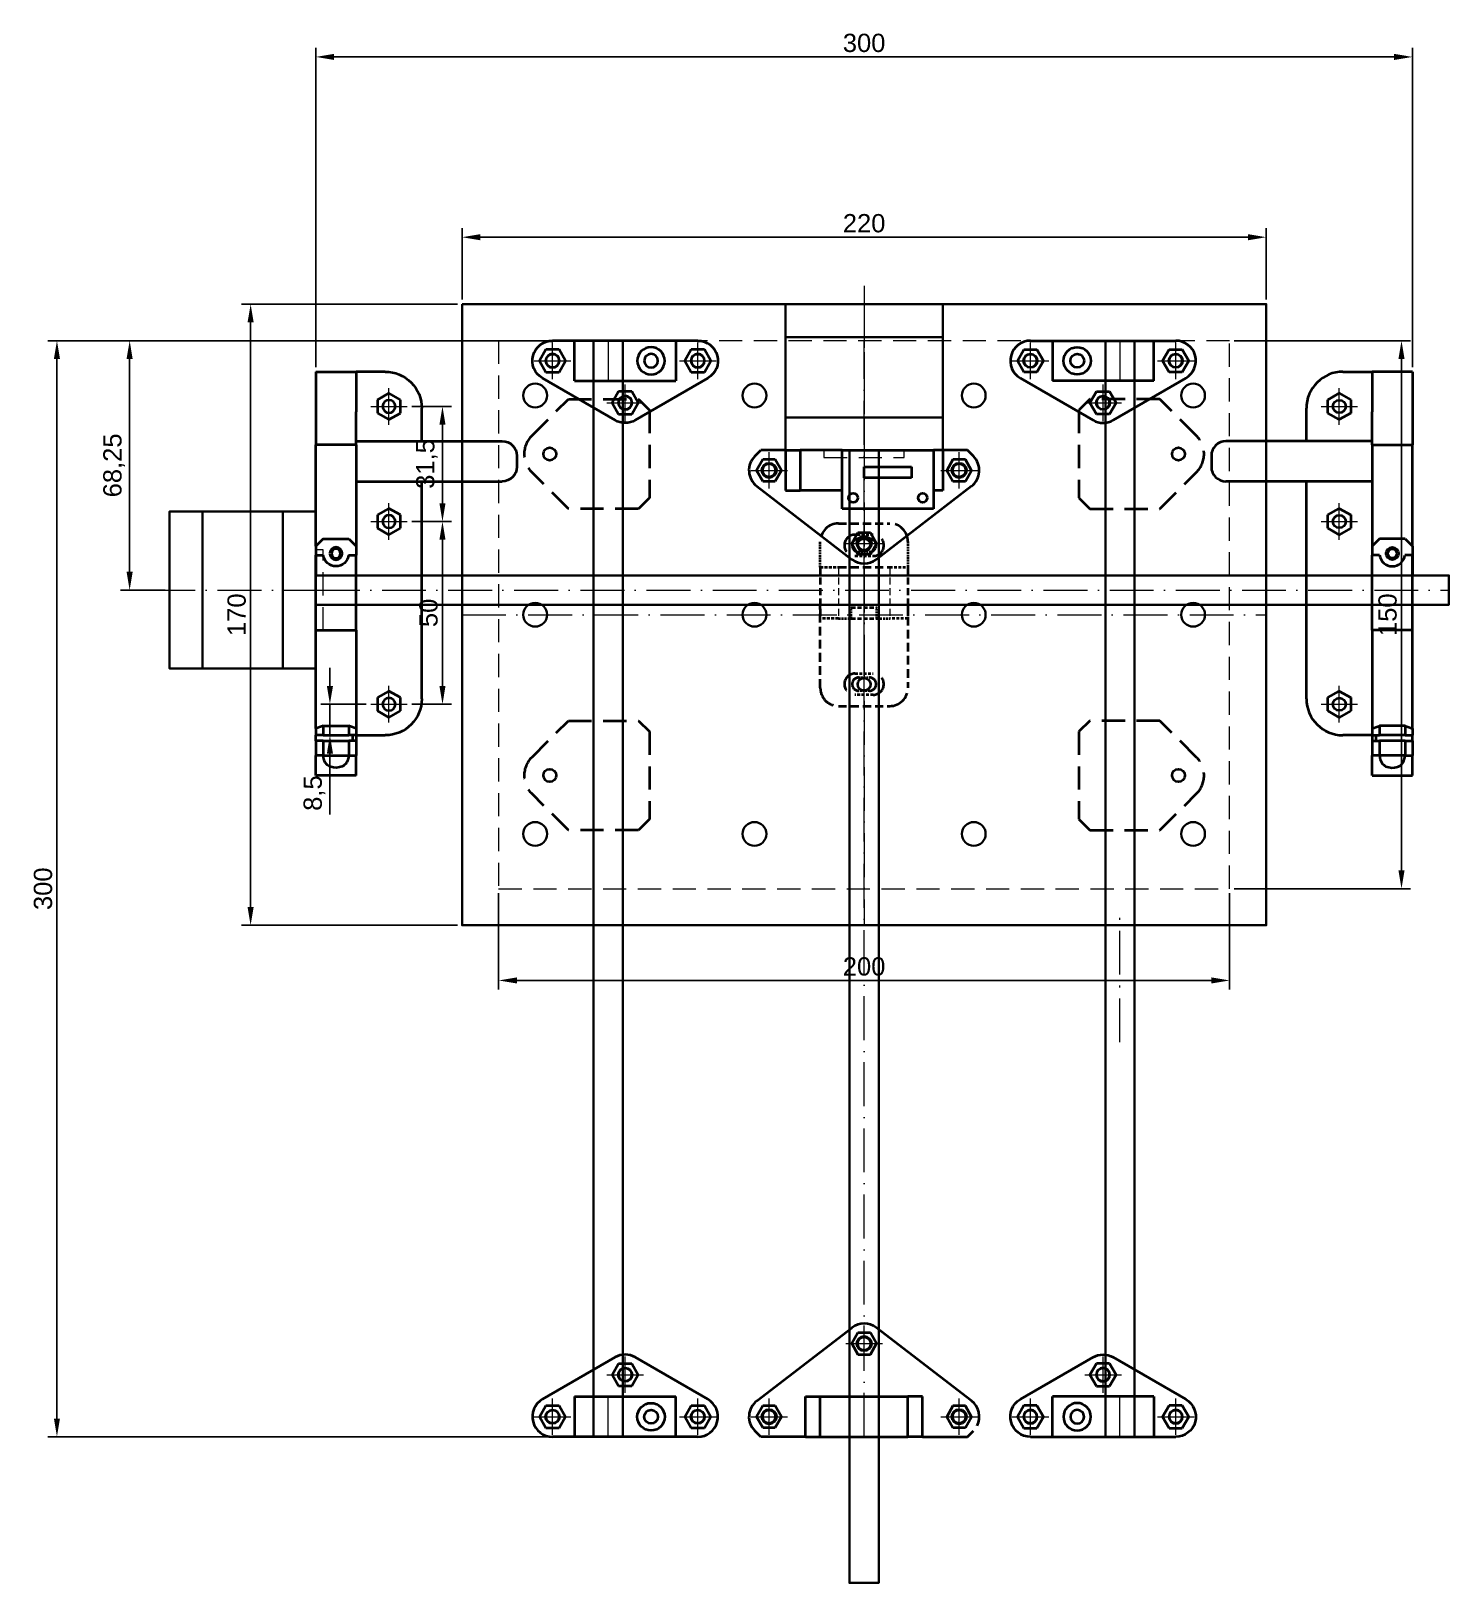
# Model space of a CAD drawing. Extents: x -2250 to 1406, y -1545 to 39.
# Drawn here: x -727.9 to -340, y -690 to -265.3 of the extents above; entities that cross this region are included whole.
import ezdxf

# ---------------------------------------------------------------- set-up
doc = ezdxf.new("R2010")
doc.units = 0
for name, pattern in [('ACAD_ISO10W100', [18, 12, -3, 0, -3]), ('DASHDOT', [18.5, 12, -3, 0.5, -3]), ('LÍNEAS_OCULTAS', [9.525, 6.35, -3.175])]:
    doc.linetypes.add(name, pattern=pattern)
doc.layers.get('0').update_dxf_attribs({"color": 2, "linetype": 'CONTINUOUS', "lineweight": 30})
doc.layers.get('Defpoints').update_dxf_attribs({"linetype": 'CONTINUOUS', "lineweight": 13})
for name, color, linetype, lineweight in [('1', 3, 'CONTINUOUS', 30), ('2', 4, 'CONTINUOUS', 30), ('Ejes', 1, 'ACAD_ISO10W100', 13), ('Oculta', 30, 'LÍNEAS_OCULTAS', 13), ('Texto', 6, 'CONTINUOUS', 13)]:
    doc.layers.add(name, color=color, linetype=linetype, lineweight=lineweight)
doc.styles.add('ROMAND', font='arial.ttf')
doc.dimstyles.new('ISO-25_E02', dxfattribs={"dimscale": 2, "dimtxt": 2.5, "dimasz": 2.5, "dimexe": 1.25, "dimexo": 0.625, "dimtad": 1, "dimdec": 0, "dimtxsty": 'ROMAND', "dimcen": 2.5, "dimadec": 0, "dimazin": 0, "dimtfac": 1, "dimtdec": 0, "dimtmove": 0, "dimatfit": 3, "dimfxl": 1, "dimarcsym": 0})

msp = doc.modelspace()

# ---------------------------------------------------------------- blocks, each defined once
blk = doc.blocks.new('Plataforma')
blk.add_lwpolyline([(-110, 85), (110, 85), (110, -85), (-110, -85)], close=True)
for centre in [(-90, 60), (-30, 60), (30, 60), (90, 60), (-90, 0), (-30, 0), (30, 0), (90, 0), (-90, -60), (-30, -60), (30, -60), (90, -60)]:
    blk.add_circle(centre, 3.25)
at = {"lineweight": 35}
for centre in [(-86, 44), (86, 44), (0, 19.049987), (0, -19.049987), (-86, -44), (86, -44)]:
    blk.add_circle(centre, 1.75, dxfattribs=at)
at = {"layer": 'Defpoints', "linetype": 'LÍNEAS_OCULTAS'}
blk.add_lwpolyline([(-100, -75), (100, -75), (100, 75), (-100, 75)], close=True, dxfattribs=at)
at = {"layer": 'Ejes'}
for p, q in [((0, 85), (0, -85)), ((-110, 0), (110, 0))]:
    blk.add_line(p, q, dxfattribs=at)
blk = doc.blocks.new('*D42')
at = {"layer": 'Defpoints', "color": 0, "transparency": 16777216}
for p in [(-390, -321.68), (-610, -340), (-390, -340)]:
    blk.add_point(p, dxfattribs=at)
at = {"layer": 'Texto', "color": 0, "lineweight": -2, "transparency": 16777216}
for p, q in [((-610, -338.75), (-610, -319.18)), ((-605, -321.68), (-395, -321.68)), ((-390, -338.75), (-390, -319.18))]:
    blk.add_line(p, q, dxfattribs=at)
at = {"layer": 'Texto', "color": 0, "transparency": 16777216}
for points in [[(-605, -320.85), (-605, -322.52), (-610, -321.68)], [(-395, -320.85), (-395, -322.52), (-390, -321.68)]]:
    blk.add_solid(points, dxfattribs=at)
at = {"layer": 'Texto', "color": 0, "transparency": 16777216, "insert": (-500, -317.88), "char_height": 5, "attachment_point": 5, "style": 'ROMAND'}
blk.add_mtext('220', dxfattribs=at)
blk = doc.blocks.new('*D43')
at = {"layer": 'Defpoints', "color": 0, "transparency": 16777216}
for p in [(-610, -340), (-667.84, -510), (-610, -510)]:
    blk.add_point(p, dxfattribs=at)
at = {"layer": 'Texto', "color": 0, "lineweight": -2, "transparency": 16777216}
for p, q in [((-611.25, -340), (-670.34, -340)), ((-667.84, -345), (-667.84, -505)), ((-611.25, -510), (-670.34, -510))]:
    blk.add_line(p, q, dxfattribs=at)
at = {"layer": 'Texto', "color": 0, "transparency": 16777216}
for points in [[(-668.68, -345), (-667.01, -345), (-667.84, -340)], [(-668.68, -505), (-667.01, -505), (-667.84, -510)]]:
    blk.add_solid(points, dxfattribs=at)
at = {"layer": 'Texto', "color": 0, "transparency": 16777216, "insert": (-671.65, -425), "char_height": 5, "attachment_point": 5, "rotation": 90, "style": 'ROMAND'}
blk.add_mtext('170', dxfattribs=at)
blk = doc.blocks.new('*D44')
at = {"layer": 'Defpoints', "color": 0, "lineweight": -2, "transparency": 16777216}
for p, q in [((-600, -501.25), (-600, -527.6)), ((-400, -501.25), (-400, -527.6)), ((-595, -525.1), (-405, -525.1))]:
    blk.add_line(p, q, dxfattribs=at)
at = {"layer": 'Defpoints', "color": 0, "transparency": 16777216}
for p in [(-600, -500), (-400, -500), (-400, -525.1)]:
    blk.add_point(p, dxfattribs=at)
for points in [[(-595, -524.26), (-595, -525.93), (-600, -525.1)], [(-405, -524.26), (-405, -525.93), (-400, -525.1)]]:
    blk.add_solid(points, dxfattribs=at)
at = {"layer": 'Defpoints', "color": 0, "transparency": 16777216, "insert": (-500, -521.29), "char_height": 5, "attachment_point": 5, "style": 'ROMAND'}
blk.add_mtext('200', dxfattribs=at)
blk = doc.blocks.new('*D45')
at = {"layer": 'Defpoints', "color": 0, "lineweight": -2, "transparency": 16777216}
for p, q in [((-398.75, -350), (-350.48, -350)), ((-352.98, -495), (-352.98, -355)), ((-398.75, -500), (-350.48, -500))]:
    blk.add_line(p, q, dxfattribs=at)
at = {"layer": 'Defpoints', "color": 0, "transparency": 16777216}
for p in [(-400, -350), (-352.98, -350), (-400, -500)]:
    blk.add_point(p, dxfattribs=at)
for points in [[(-353.81, -355), (-352.15, -355), (-352.98, -350)], [(-353.81, -495), (-352.15, -495), (-352.98, -500)]]:
    blk.add_solid(points, dxfattribs=at)
at = {"layer": 'Defpoints', "color": 0, "transparency": 16777216, "insert": (-356.78, -425), "char_height": 5, "attachment_point": 5, "rotation": 90, "style": 'ROMAND'}
blk.add_mtext('150', dxfattribs=at)
blk = doc.blocks.new('*D46')
at = {"layer": 'Defpoints', "color": 0, "transparency": 16777216}
for p in [(-574, -350), (-720.83, -650), (-574, -650)]:
    blk.add_point(p, dxfattribs=at)
at = {"layer": 'Texto', "color": 0, "lineweight": -2, "transparency": 16777216}
for p, q in [((-575.25, -350), (-723.33, -350)), ((-720.83, -355), (-720.83, -645)), ((-575.25, -650), (-723.33, -650))]:
    blk.add_line(p, q, dxfattribs=at)
at = {"layer": 'Texto', "color": 0, "transparency": 16777216}
for points in [[(-721.66, -355), (-720, -355), (-720.83, -350)], [(-721.66, -645), (-720, -645), (-720.83, -650)]]:
    blk.add_solid(points, dxfattribs=at)
at = {"layer": 'Texto', "color": 0, "transparency": 16777216, "insert": (-724.63, -500), "char_height": 5, "attachment_point": 5, "rotation": 90, "style": 'ROMAND'}
blk.add_mtext('300', dxfattribs=at)
blk = doc.blocks.new('A$C6CD77A2B')
at = {"layer": '2', "lineweight": 35}
for p, q in [((-18.005188, 10.264526), (1.869812, 21.762512)), ((7.380188, 21.762512), (27.255188, 10.264526))]:
    blk.add_line(p, q, dxfattribs=at)
at = {"layer": '2', "lineweight": 35, "ltscale": 0.089489}
for p, q in [((1.04541, 17), (2.835205, 20.099975)), ((2.835205, 13.900024), (1.04541, 17)), ((6.414795, 20.099975), (8.20459, 17)), ((8.20459, 17), (6.414795, 13.900024)), ((-17.039795, 2.402038), (-18.82959, 5.502014)), ((-11.67041, 5.502014), (-13.460205, 2.402038)), ((22.710205, 2.402038), (20.92041, 5.502014)), ((28.07959, 5.502014), (26.289795, 2.402038))]:
    blk.add_line(p, q, dxfattribs=at)
at = {"layer": '2', "lineweight": 35, "ltscale": 0.08949}
for p, q in [((2.835205, 20.099975), (6.414795, 20.099975)), ((6.414795, 13.900024), (2.835205, 13.900024)), ((-18.82959, 5.502014), (-17.039795, 8.60205)), ((-17.039795, 8.60205), (-13.460205, 8.60205)), ((-13.460205, 8.60205), (-11.67041, 5.502014)), ((20.92041, 5.502014), (22.710205, 8.60205)), ((22.710205, 8.60205), (26.289795, 8.60205)), ((26.289795, 8.60205), (28.07959, 5.502014)), ((-13.460205, 2.402038), (-17.039795, 2.402038)), ((26.289795, 2.402038), (22.710205, 2.402038))]:
    blk.add_line(p, q, dxfattribs=at)
at = {"layer": '2', "lineweight": 35, "ltscale": 0.067732}
for p, q in [((-9.25, 11), (-6.540711, 11)), ((-6.540711, 0), (-9.25, 0))]:
    blk.add_line(p, q, dxfattribs=at)
at = {"layer": '2', "lineweight": 35, "ltscale": 0.275}
for p, q in [((-9.25, 11), (-9.25, 0)), ((18.5, 0), (18.5, 11))]:
    blk.add_line(p, q, dxfattribs=at)
at = {"layer": '2', "lineweight": 35, "ltscale": 0.163518}
for p, q in [((-6.540711, 11), (0, 11)), ((0, 0), (-6.540711, 0))]:
    blk.add_line(p, q, dxfattribs=at)
at = {"layer": '2', "lineweight": 13, "ltscale": 0.275}
blk.add_line((0, 0), (0, 11), dxfattribs=at)
at = {"layer": '2', "lineweight": 35, "ltscale": 0.4625}
for p, q in [((0, 11), (18.5, 11)), ((18.5, 0), (0, 0))]:
    blk.add_line(p, q, dxfattribs=at)
at = {"layer": '2', "lineweight": 35, "ltscale": 0.15}
for p, q in [((-9.25, 0), (-15.25, 0)), ((24.5, 0), (18.5, 0))]:
    blk.add_line(p, q, dxfattribs=at)
at = {"layer": '2', "lineweight": 35}
for centre, radius in [((4.625, 17), 1.875), ((11.700012, 5.5), 3.75), ((-15.25, 5.502014), 1.875), ((11.700012, 5.5), 1.875), ((24.5, 5.502014), 1.875)]:
    blk.add_circle(centre, radius, dxfattribs=at)
for centre, start, end in [((4.625, 17), 59.949998, 120.05), ((-15.25, 5.502014), 120.05, 269.999997), ((24.5, 5.502014), 269.999997, 59.949998)]:
    blk.add_arc(centre, 5.502026, start, end, dxfattribs=at)
blk = doc.blocks.new('A$C12DB5B30')
at = {"layer": '2', "lineweight": 35}
for p, q in [((-29.353409, -15.640564), (-3.353409, 4.359436)), ((29.353409, -15.640564), (3.353409, 4.359436)), ((-19, -9.5), (6, -9.5)), ((6, -25.5), (-19, -25.5))]:
    blk.add_line(p, q, dxfattribs=at)
at = {"layer": '2', "lineweight": 35, "ltscale": 0.085159}
for p, q in [((-1.703186, 2.950013), (-3.406372, 0)), ((-3.406372, 0), (-1.703186, -2.950012)), ((1.703186, 2.950013), (-1.703186, 2.950013)), ((3.406372, 0), (1.703186, 2.950013)), ((1.703186, -2.950012), (3.406372, 0)), ((-1.703186, -2.950012), (1.703186, -2.950012)), ((-27.703186, -17.049987), (-29.406372, -20)), ((-29.406372, -20), (-27.703186, -22.950012)), ((-24.296814, -17.049987), (-27.703186, -17.049987)), ((-22.593628, -20), (-24.296814, -17.049987)), ((-24.296814, -22.950012), (-22.593628, -20)), ((24.296814, -17.049987), (22.593628, -20)), ((22.593628, -20), (24.296814, -22.950012)), ((27.703186, -17.049987), (24.296814, -17.049987)), ((29.406372, -20), (27.703186, -17.049987)), ((27.703186, -22.950012), (29.406372, -20)), ((-27.703186, -22.950012), (-24.296814, -22.950012)), ((24.296814, -22.950012), (27.703186, -22.950012))]:
    blk.add_line(p, q, dxfattribs=at)
at = {"layer": '2', "lineweight": 35, "ltscale": 0.125}
for p, q in [((-19, -14.5), (-19, -9.5)), ((6, -9.5), (6, -14.5))]:
    blk.add_line(p, q, dxfattribs=at)
at = {"layer": '2', "lineweight": 35, "ltscale": 0.0625}
for p, q in [((-21.5, -14.5), (-19, -14.5)), ((-21.5, -25.5), (-19, -25.5))]:
    blk.add_line(p, q, dxfattribs=at)
at = {"layer": '2', "lineweight": 35, "ltscale": 0.275}
for p, q in [((-21.5, -25.5), (-21.5, -14.5)), ((-19, -25.5), (-19, -14.5)), ((6, -14.5), (6, -25.5)), ((17.5, -25.5), (17.5, -14.5)), ((21.5, -25.5), (21.5, -14.5))]:
    blk.add_line(p, q, dxfattribs=at)
at = {"layer": '2', "lineweight": 35, "ltscale": 0.2875}
for p, q in [((6, -14.5), (17.5, -14.5)), ((6, -25.5), (17.5, -25.5))]:
    blk.add_line(p, q, dxfattribs=at)
at = {"layer": '2', "lineweight": 35, "ltscale": 0.1}
for p, q in [((21.5, -14.5), (17.5, -14.5)), ((21.5, -25.5), (17.5, -25.5))]:
    blk.add_line(p, q, dxfattribs=at)
at = {"layer": '2', "lineweight": 35, "ltscale": 0.325}
for p, q in [((-13, -18), (0, -18)), ((0, -21), (-13, -21))]:
    blk.add_line(p, q, dxfattribs=at)
at = {"layer": '2', "lineweight": 35, "ltscale": 0.075}
for p, q in [((-13, -21), (-13, -18)), ((0, -18), (0, -21))]:
    blk.add_line(p, q, dxfattribs=at)
at = {"layer": '2', "lineweight": 35, "ltscale": 0.056954}
for p, q in [((-29.889084, -23.889099), (-28.278168, -25.5)), ((29.889084, -23.889099), (28.278167, -25.5))]:
    blk.add_line(p, q, dxfattribs=at)
at = {"layer": '2', "lineweight": 35, "ltscale": 0.169454}
for p, q in [((-28.278168, -25.5), (-21.5, -25.5)), ((21.5, -25.5), (28.278167, -25.5))]:
    blk.add_line(p, q, dxfattribs=at)
at = {"layer": '2', "lineweight": 35}
for centre, radius in [((0, 0), 2), ((-16, -12.5), 1.25), ((3, -12.5), 1.25), ((-26, -20), 2), ((26, -20), 2)]:
    blk.add_circle(centre, radius, dxfattribs=at)
for centre, start, end in [((0, 0), 52.431408, 127.568591), ((-26, -20), 127.568591, 225), ((26, -20), 314.999999, 52.431408)]:
    blk.add_arc(centre, 5.5, start, end, dxfattribs=at)
blk = doc.blocks.new('A$C69B71485')
at = {"layer": '2', "lineweight": 35}
for p, q in [((-29.353393, 9.859436), (-3.353424, 29.859436)), ((29.353394, 9.859436), (3.353424, 29.859436)), ((-12, 11), (12, 11)), ((-12, 0), (12, 0))]:
    blk.add_line(p, q, dxfattribs=at)
at = {"layer": '2', "lineweight": 35, "ltscale": 0.085159}
for p, q in [((-1.703186, 28.450013), (-3.406372, 25.5)), ((-3.406372, 25.5), (-1.703186, 22.549988)), ((1.703186, 28.450013), (-1.703186, 28.450013)), ((3.406372, 25.5), (1.703186, 28.450013)), ((1.703186, 22.549988), (3.406372, 25.5)), ((-1.703186, 22.549988), (1.703186, 22.549988)), ((-27.703186, 8.450013), (-29.406372, 5.5)), ((-29.406372, 5.5), (-27.703186, 2.549988)), ((-24.296814, 8.450013), (-27.703186, 8.450013)), ((-22.593628, 5.5), (-24.296814, 8.450013)), ((-24.296814, 2.549988), (-22.593628, 5.5)), ((24.296814, 8.450013), (22.593628, 5.5)), ((22.593628, 5.5), (24.296814, 2.549988)), ((27.703186, 8.450013), (24.296814, 8.450013)), ((29.406372, 5.5), (27.703186, 8.450013)), ((-27.703186, 2.549988), (-24.296814, 2.549988))]:
    blk.add_line(p, q, dxfattribs=at)
at = {"layer": '2', "lineweight": 35, "ltscale": 0.275}
for p, q in [((-16, 0), (-16, 11)), ((-12, 0), (-12, 11)), ((12, 0), (12, 11)), ((16, 0), (16, 11))]:
    blk.add_line(p, q, dxfattribs=at)
at = {"layer": '2', "lineweight": 35, "ltscale": 0.1}
for p, q in [((-16, 11), (-12, 11)), ((16, 11), (12, 11)), ((-16, 0), (-12, 0)), ((16, 0), (12, 0))]:
    blk.add_line(p, q, dxfattribs=at)
at = {"layer": '2', "lineweight": 35, "ltscale": 0.072169}
blk.add_line((27.703165, 2.549988), (29.406372, 5.5), dxfattribs=at)
at = {"layer": '2', "lineweight": 35, "ltscale": 0.056954}
for p, q in [((-28.278168, 0), (-29.889099, 1.610901)), ((28.278168, 0), (29.889099, 1.610901))]:
    blk.add_line(p, q, dxfattribs=at)
at = {"layer": '2', "lineweight": 35, "ltscale": 0.306954}
blk.add_line((-16, 0), (-28.278168, 0), dxfattribs=at)
at = {"layer": '2', "lineweight": 35, "ltscale": 0.250637}
blk.add_line((16, 0), (28.278168, 0), dxfattribs=at)
at = {"layer": '2', "lineweight": 35, "ltscale": 0.043217}
blk.add_line((24.296814, 2.549988), (27.703165, 2.549988), dxfattribs=at)
at = {"layer": '2', "lineweight": 35}
for centre in [(0, 25.5), (-26, 5.5), (26, 5.5)]:
    blk.add_circle(centre, 2, dxfattribs=at)
for centre, start, end in [((0, 25.5), 52.431408, 127.568591), ((-26, 5.5), 127.568591, 225), ((26, 5.5), 332.964142, 52.431408)]:
    blk.add_arc(centre, 5.5, start, end, dxfattribs=at)
blk = doc.blocks.new('A$C28ED2C43')
at = {"layer": '2', "lineweight": 35}
for p, q in [((-29.999992, 11), (-29.999992, 51)), ((-18.999992, 11), (-18.999992, 51)), ((-89.499992, 29), (-29.999992, 29)), ((-70.749992, 11), (-96.952984, 11)), ((-70.749992, 11), (-50.223709, 11)), ((-96.952984, 0), (-70.749992, 0)), ((-70.749992, 0), (-50.223709, 0)), ((-45.749992, 0), (-23.579681, 0))]:
    blk.add_line(p, q, dxfattribs=at)
at = {"layer": '2', "lineweight": 35, "ltscale": 0.075}
blk.add_line((-22.999992, 55), (-25.999992, 55), dxfattribs=at)
at = {"layer": '2', "lineweight": 35, "ltscale": 0.225}
blk.add_line((-18.999992, 29), (-9.999992, 29), dxfattribs=at)
at = {"layer": '2', "lineweight": 35, "ltscale": 0.089994}
for p, q in [((-94.599769, 20), (-92.799881, 23.117493)), ((-92.799881, 23.117493), (-89.200103, 23.117493)), ((-89.200103, 23.117493), (-87.400215, 20)), ((-44.599769, 20), (-42.799881, 23.117493)), ((-42.799881, 23.117493), (-39.200103, 23.117493)), ((-39.200103, 23.117493), (-37.400215, 20)), ((-13.099769, 20), (-11.299881, 23.117493)), ((-11.299881, 23.117493), (-7.700103, 23.117493)), ((-7.700103, 23.117493), (-5.900207, 20)), ((-92.799881, 16.882507), (-94.599769, 20)), ((-87.400215, 20), (-89.200103, 16.882507)), ((-42.799881, 16.882507), (-44.599769, 20)), ((-37.400215, 20), (-39.200103, 16.882507)), ((-11.299881, 16.882507), (-13.099769, 20)), ((-5.900207, 20), (-7.700103, 16.882507)), ((-89.200103, 16.882507), (-92.799881, 16.882507)), ((-39.200103, 16.882507), (-42.799881, 16.882507)), ((-7.700103, 16.882507), (-11.299881, 16.882507))]:
    blk.add_line(p, q, dxfattribs=at)
at = {"layer": '2', "lineweight": 35, "ltscale": 0.2}
for p, q in [((-99.499992, 11), (-99.499992, 19)), ((0, 19), (0, 11))]:
    blk.add_line(p, q, dxfattribs=at)
at = {"layer": '2', "lineweight": 35, "ltscale": 0.1375}
for p, q in [((-110.499992, 11), (-104.999992, 11)), ((-110.499992, 0), (-104.999992, 0))]:
    blk.add_line(p, q, dxfattribs=at)
at = {"layer": '2', "lineweight": 35, "ltscale": 0.275}
for p, q in [((-110.499992, 11), (-110.499992, 0)), ((-70.749992, 0), (-70.749992, 11)), ((-19.999992, 11), (-19.999992, 0)), ((0, 0), (0, 11))]:
    blk.add_line(p, q, dxfattribs=at)
at = {"layer": '2', "lineweight": 35, "ltscale": 0.05}
for p, q in [((-104.999992, 9), (-104.999992, 11)), ((-100.999992, 11), (-100.999992, 9)), ((-99.499992, 11), (-99.499992, 9)), ((-45.749992, 11), (-47.749992, 11)), ((-104.999992, 2), (-104.999992, 0)), ((-100.999992, 2), (-100.999992, 0)), ((-99.499992, 2), (-99.499992, 0)), ((-47.749992, 0), (-45.749992, 0))]:
    blk.add_line(p, q, dxfattribs=at)
at = {"layer": '2', "lineweight": 35, "ltscale": 0.1}
for p, q in [((-100.999992, 11), (-104.999992, 11)), ((-100.999992, 9), (-104.999992, 9)), ((-100.999992, 2), (-104.999992, 2)), ((-100.999992, 0), (-104.999992, 0))]:
    blk.add_line(p, q, dxfattribs=at)
at = {"layer": '2', "lineweight": 35, "ltscale": 0.175}
for p, q in [((-104.999992, 2), (-104.999992, 9)), ((-100.999992, 2), (-100.999992, 9)), ((-99.499992, 2), (-99.499992, 9)), ((-96.952984, 2), (-96.952984, 9)), ((-45.749992, 2), (-45.749992, 9))]:
    blk.add_line(p, q, dxfattribs=at)
at = {"layer": '2', "lineweight": 35, "ltscale": 0.037509}
blk.add_line((-99.500003, 11), (-101.000347, 11), dxfattribs=at)
at = {"layer": '2', "lineweight": 35, "ltscale": 0.037494}
blk.add_line((-99.500232, 10), (-100.999984, 10), dxfattribs=at)
at = {"layer": '2', "lineweight": 35, "ltscale": 0.046365}
for p, q in [((-97.645408, 11), (-99.499992, 11)), ((-97.645408, 0), (-99.499992, 0))]:
    blk.add_line(p, q, dxfattribs=at)
at = {"layer": '2', "lineweight": 35, "ltscale": 0.063675}
for p, q in [((-96.952984, 9), (-99.499992, 9)), ((-96.952984, 2), (-99.499992, 2))]:
    blk.add_line(p, q, dxfattribs=at)
at = {"layer": '2', "lineweight": 35, "ltscale": 0.017311}
for p, q in [((-96.952984, 11), (-97.645408, 11)), ((-97.645408, 0), (-96.952984, 0))]:
    blk.add_line(p, q, dxfattribs=at)
at = {"layer": '2', "lineweight": 35, "ltscale": 0.050805}
for p, q in [((-50.223709, 8.967804), (-50.223709, 11)), ((-50.223709, 0), (-50.223709, 2.032196))]:
    blk.add_line(p, q, dxfattribs=at)
at = {"layer": '2', "lineweight": 35, "ltscale": 0.061843}
for p, q in [((-47.749992, 11), (-50.223709, 11)), ((-47.749992, 0), (-50.223709, 0))]:
    blk.add_line(p, q, dxfattribs=at)
at = {"layer": '2', "lineweight": 35, "ltscale": 0.070711}
for p, q in [((-45.749992, 9), (-47.749992, 11)), ((-45.749992, 2), (-47.749992, 0))]:
    blk.add_line(p, q, dxfattribs=at)
at = {"layer": '2', "lineweight": 35, "ltscale": 0.489829}
blk.add_line((-26.156837, 11), (-45.749992, 11), dxfattribs=at)
at = {"layer": '2', "lineweight": 35, "ltscale": 0.064429}
blk.add_line((-23.579681, 11), (-26.156837, 11), dxfattribs=at)
at = {"layer": '2', "lineweight": 35, "ltscale": 0.049596}
for p, q in [((-21.595832, 11), (-23.579681, 11)), ((-23.579681, 0), (-21.595832, 0))]:
    blk.add_line(p, q, dxfattribs=at)
at = {"layer": '2', "lineweight": 35, "ltscale": 0.039896}
for p, q in [((-19.999992, 11), (-21.595832, 11)), ((-21.595832, 0), (-19.999992, 0))]:
    blk.add_line(p, q, dxfattribs=at)
at = {"layer": '2', "lineweight": 35, "ltscale": 0.226536}
for p, q in [((-19.999992, 11), (-10.938568, 11)), ((-10.938568, 0), (-19.999992, 0))]:
    blk.add_line(p, q, dxfattribs=at)
at = {"layer": '2', "lineweight": 35, "ltscale": 0.273464}
for p, q in [((0, 11), (-10.938568, 11)), ((0, 0), (-10.938568, 0))]:
    blk.add_line(p, q, dxfattribs=at)
at = {"layer": '2', "lineweight": 35, "ltscale": 0.038898}
blk.add_line((-101.056156, 0), (-99.500232, 0), dxfattribs=at)
at = {"layer": '2', "lineweight": 35, "ltscale": 0.2125}
blk.add_line((-63.999992, 0), (-55.499992, 0), dxfattribs=at)
at = {"layer": '2', "lineweight": 35, "ltscale": 0.131907}
blk.add_line((-50.223716, 0), (-55.499992, 0), dxfattribs=at)
at = {"layer": '2', "lineweight": 35}
blk.add_lwpolyline([(-104.999992, 8.967804), (-105.576522, 8.900024), (-106.131431, 8.779175), (-106.522987, 8.646026), (-106.890998, 8.469147), (-107.284347, 8.199219), (-107.626461, 7.858002), (-107.839386, 7.563751), (-108.017948, 7.234772), (-108.161869, 6.872223), (-108.268634, 6.485443), (-108.371032, 5.671387), (-108.332039, 4.870666), (-108.261249, 4.481964), (-108.155883, 4.109924), (-108.015949, 3.760895), (-107.842033, 3.44046), (-107.645645, 3.165344), (-107.421768, 2.92279), (-107.173118, 2.713714), (-106.902786, 2.537506), (-106.5284, 2.35614), (-106.129253, 2.220276), (-105.57616, 2.099945), (-104.999992, 2.032196)], dxfattribs=at)
for centre, radius in [((-90.999992, 20), 1.75), ((-40.999992, 20), 1.75), ((-9.5, 20), 1.75), ((-49.749992, 5.5), 1.7), ((-49.749992, 5.5), 1.25)]:
    blk.add_circle(centre, radius, dxfattribs=at)
for centre, radius, start, end in [((-25.999992, 51), 4, 90.000003, 179.999995), ((-22.999992, 51), 4, 0, 90.000003), ((-89.499992, 19), 10, 90.000003, 179.999995), ((-9.999992, 19), 10, 0, 90.000003), ((-59.749107, 23.000305), 39.750938, 197.570998, 200.621975), ((-49.749992, 5.5), 3.5, 97.778789, 262.221211), ((-59.749107, -12.000305), 39.750938, 159.378025, 162.429002)]:
    blk.add_arc(centre, radius, start, end, dxfattribs=at)
blk = doc.blocks.new('*D47')
at = {"layer": 'Defpoints', "color": 0, "transparency": 16777216}
for p in [(-350, -272.34), (-650, -358.5), (-350, -358.5)]:
    blk.add_point(p, dxfattribs=at)
at = {"layer": 'Texto', "color": 0, "lineweight": -2, "transparency": 16777216}
for p, q in [((-650, -357.25), (-650, -269.84)), ((-350, -357.25), (-350, -269.84)), ((-645, -272.34), (-355, -272.34))]:
    blk.add_line(p, q, dxfattribs=at)
at = {"layer": 'Texto', "color": 0, "transparency": 16777216}
for points in [[(-645, -271.5), (-645, -273.17), (-650, -272.34)], [(-355, -271.5), (-355, -273.17), (-350, -272.34)]]:
    blk.add_solid(points, dxfattribs=at)
at = {"layer": 'Texto', "color": 0, "transparency": 16777216, "insert": (-500, -268.53), "char_height": 5, "attachment_point": 5, "style": 'ROMAND'}
blk.add_mtext('300', dxfattribs=at)
blk = doc.blocks.new('*D48')
at = {"layer": 'Defpoints', "color": 0, "transparency": 16777216}
for p in [(-700.94, -350), (-570, -350), (-690, -418.25)]:
    blk.add_point(p, dxfattribs=at)
at = {"layer": 'Texto', "color": 0, "lineweight": -2, "transparency": 16777216}
for p, q in [((-571.25, -350), (-703.44, -350)), ((-700.94, -413.25), (-700.94, -355)), ((-691.25, -418.25), (-703.44, -418.25))]:
    blk.add_line(p, q, dxfattribs=at)
at = {"layer": 'Texto', "color": 0, "transparency": 16777216}
for points in [[(-701.78, -355), (-700.11, -355), (-700.94, -350)], [(-701.78, -413.25), (-700.11, -413.25), (-700.94, -418.25)]]:
    blk.add_solid(points, dxfattribs=at)
at = {"layer": 'Texto', "color": 0, "transparency": 16777216, "insert": (-705.2, -384.13), "char_height": 5, "attachment_point": 5, "rotation": 90, "style": 'ROMAND'}
blk.add_mtext('68,25', dxfattribs=at)
blk = doc.blocks.new('MotorHusillo')
at = {"layer": '1'}
for p, q in [((-21.5, 31), (21.5, 31)), ((-21.5, 9), (21.5, 9))]:
    blk.add_line(p, q, dxfattribs=at)
for points in [[(-21.5, 0), (21.5, 0), (21.5, 40), (-21.5, 40)], [(-4, 0), (4, 0), (4, -310), (-4, -310)]]:
    blk.add_lwpolyline(points, close=True, dxfattribs=at)
at = {"layer": 'Ejes'}
blk.add_line((0, 45), (0, -5), dxfattribs=at)
at = {"layer": 'Oculta'}
blk.add_lwpolyline([(-11, -2), (11, -2), (11, 0), (-11, 0)], close=True, dxfattribs=at)
blk = doc.blocks.new('P05')
at = {"layer": 'Ejes'}
blk.add_line((0, 17.2), (0, -17.2), dxfattribs=at)
at = {"layer": 'Oculta', "lineweight": 35, "ltscale": 0.35}
for p, q in [((7, 25), (-7, 25)), ((7, -13), (-7, -13)), ((7, -25), (-7, -25))]:
    blk.add_line(p, q, dxfattribs=at)
at = {"layer": 'Oculta', "lineweight": 35, "ltscale": 0.125}
for p, q in [((-2.5, 21.9), (2.5, 21.9)), ((2.5, 16.1), (-2.5, 16.1)), ((-12, 1), (-7, 1)), ((7, 1), (12, 1)), ((-7, -13), (-12, -13)), ((2.5, -16.1), (-2.5, -16.1)), ((12, -13), (7, -13)), ((-2.5, -21.9), (2.5, -21.9))]:
    blk.add_line(p, q, dxfattribs=at)
at = {"layer": 'Oculta', "lineweight": 35, "ltscale": 0.375}
for p, q in [((-12, -3), (-12, 20)), ((12, 20), (12, -3))]:
    blk.add_line(p, q, dxfattribs=at)
at = {"layer": 'Oculta', "lineweight": 35, "ltscale": 0.075}
for p, q in [((-1.5, 20.8), (1.5, 20.8)), ((1.5, 17.2), (-1.5, 17.2)), ((-3.5, 1), (-3.5, -2)), ((3.5, 1), (3.5, -2)), ((-12, -20), (-12, -13)), ((12, -13), (12, -20)), ((1.5, -17.2), (-1.5, -17.2)), ((-1.5, -20.8), (1.5, -20.8))]:
    blk.add_line(p, q, dxfattribs=at)
at = {"layer": 'Oculta', "lineweight": 35, "ltscale": 0.3}
for p, q in [((-12, -13), (-12, 1)), ((12, -13), (12, 1))]:
    blk.add_line(p, q, dxfattribs=at)
at = {"layer": 'Oculta', "lineweight": 13, "ltscale": 0.3}
for p, q in [((-7, -13), (-7, 1)), ((7, -13), (7, 1))]:
    blk.add_line(p, q, dxfattribs=at)
at = {"layer": 'Oculta', "lineweight": 35, "ltscale": 0.0875}
for p, q in [((-3.5, 1), (-7, 1)), ((7, 1), (3.5, 1))]:
    blk.add_line(p, q, dxfattribs=at)
at = {"layer": 'Oculta', "lineweight": 35, "ltscale": 0.175}
for p, q in [((3.5, 1), (-3.5, 1)), ((3.5, -2), (-3.5, -2))]:
    blk.add_line(p, q, dxfattribs=at)
at = {"layer": 'Oculta', "lineweight": 35}
for centre, radius, start, end in [((-7, 20), 5, 90, 180), ((-2.5, 19), 2.9, 90, 270), ((2.5, 19), 2.9, 270, 90), ((7, 20), 5, 360, 90), ((-1.5, 19), 1.8, 90, 270), ((1.5, 19), 1.8, 270, 90), ((-2.5, -19), 2.9, 90, 270), ((2.5, -19), 2.9, 270, 90), ((-7, -20), 5, 180, 270), ((-1.5, -19), 1.8, 90, 270), ((1.5, -19), 1.8, 270, 90), ((7, -20), 5, 270, 360)]:
    blk.add_arc(centre, radius, start, end, dxfattribs=at)
blk = doc.blocks.new('PlantillaBase')
for centre in [(-85.25, 69.5), (-45.5, 69.5), (45.5, 69.5), (85.25, 69.5), (-65.38, 58), (65.38, 58), (-130, 57), (130, 57), (-26, 39.5), (26, 39.5), (-130, 25.5), (130, 25.5), (0, 19.5), (-130, -24.5), (130, -24.5), (0, -199.5), (-65.38, -208), (65.38, -208), (-85.25, -219.5), (-45.5, -219.5), (-26, -219.5), (26, -219.5), (45.5, -219.5), (85.25, -219.5)]:
    blk.add_circle(centre, 1.75)
at = {"layer": 'Ejes'}
blk.add_line((0, -225), (0, 75), dxfattribs=at)
at = {"layer": 'Texto'}
for p, q in [((-85.25, 64.5), (-85.25, 74.5)), ((-45.5, 64.5), (-45.5, 74.5)), ((45.5, 64.5), (45.5, 74.5)), ((85.25, 64.5), (85.25, 74.5)), ((-90.25, 69.5), (-80.25, 69.5)), ((-50.5, 69.5), (-40.5, 69.5)), ((40.5, 69.5), (50.5, 69.5)), ((80.25, 69.5), (90.25, 69.5)), ((-130, 52), (-130, 62)), ((-65.38, 53), (-65.38, 63)), ((65.38, 53), (65.38, 63)), ((130, 52), (130, 62)), ((-135, 57), (-125, 57)), ((-70.38, 58), (-60.38, 58)), ((60.38, 58), (70.38, 58)), ((125, 57), (135, 57)), ((-26, 34.5), (-26, 44.5)), ((26, 34.5), (26, 44.5)), ((-31, 39.5), (-21, 39.5)), ((21, 39.5), (31, 39.5)), ((-130, 20.5), (-130, 30.5)), ((130, 20.5), (130, 30.5)), ((-135, 25.5), (-125, 25.5)), ((125, 25.5), (135, 25.5)), ((0, 14.5), (0, 24.5)), ((-5, 19.5), (5, 19.5)), ((-130, -29.5), (-130, -19.5)), ((130, -29.5), (130, -19.5)), ((-135, -24.5), (-125, -24.5)), ((125, -24.5), (135, -24.5)), ((0, -204.5), (0, -194.5)), ((-5, -199.5), (5, -199.5)), ((-65.38, -213), (-65.38, -203)), ((65.38, -213), (65.38, -203)), ((-70.38, -208), (-60.38, -208)), ((60.38, -208), (70.38, -208)), ((-85.25, -224.5), (-85.25, -214.5)), ((-45.5, -224.5), (-45.5, -214.5)), ((-26, -224.5), (-26, -214.5)), ((26, -224.5), (26, -214.5)), ((45.5, -224.5), (45.5, -214.5)), ((85.25, -224.5), (85.25, -214.5)), ((-90.25, -219.5), (-80.25, -219.5)), ((-50.5, -219.5), (-40.5, -219.5)), ((-31, -219.5), (-21, -219.5)), ((21, -219.5), (31, -219.5)), ((40.5, -219.5), (50.5, -219.5)), ((80.25, -219.5), (90.25, -219.5))]:
    blk.add_line(p, q, dxfattribs=at)
blk = doc.blocks.new('*D113')
at = {"layer": '1', "color": 0, "lineweight": -2, "transparency": 16777216}
for p, q in [((-623.75, -368), (-612.85, -368)), ((-615.35, -373), (-615.35, -394.5)), ((-623.75, -399.5), (-612.85, -399.5))]:
    blk.add_line(p, q, dxfattribs=at)
at = {"layer": '1', "color": 0, "transparency": 16777216}
for points in [[(-616.19, -373), (-614.52, -373), (-615.35, -368)], [(-616.19, -394.5), (-614.52, -394.5), (-615.35, -399.5)]]:
    blk.add_solid(points, dxfattribs=at)
at = {"layer": 'Defpoints', "color": 0, "transparency": 16777216}
for p in [(-625, -368), (-625, -399.5), (-615.35, -399.5)]:
    blk.add_point(p, dxfattribs=at)
at = {"layer": '1', "color": 0, "transparency": 16777216, "insert": (-619.61, -383.75), "char_height": 5, "attachment_point": 5, "rotation": 90, "style": 'ROMAND'}
blk.add_mtext('31,5', dxfattribs=at)
blk = doc.blocks.new('*D114')
at = {"layer": '1', "color": 0, "lineweight": -2, "transparency": 16777216}
for p, q in [((-623.75, -399.5), (-612.85, -399.5)), ((-615.35, -404.5), (-615.35, -444.5)), ((-623.75, -449.5), (-612.85, -449.5))]:
    blk.add_line(p, q, dxfattribs=at)
at = {"layer": '1', "color": 0, "transparency": 16777216}
for points in [[(-616.19, -404.5), (-614.52, -404.5), (-615.35, -399.5)], [(-616.19, -444.5), (-614.52, -444.5), (-615.35, -449.5)]]:
    blk.add_solid(points, dxfattribs=at)
at = {"layer": 'Defpoints', "color": 0, "transparency": 16777216}
for p in [(-625, -399.5), (-625, -449.5), (-615.35, -449.5)]:
    blk.add_point(p, dxfattribs=at)
at = {"layer": '1', "color": 0, "transparency": 16777216, "insert": (-619.16, -424.5), "char_height": 5, "attachment_point": 5, "rotation": 90, "style": 'ROMAND'}
blk.add_mtext('50', dxfattribs=at)
blk = doc.blocks.new('*D115')
at = {"layer": '1', "color": 0, "lineweight": -2, "transparency": 16777216}
for p, q in [((-646.15, -444.5), (-646.15, -439.5)), ((-636.25, -449.5), (-648.65, -449.5)), ((-646.15, -449.5), (-646.15, -458)), ((-636.25, -458), (-648.65, -458)), ((-646.15, -463), (-646.15, -479.65))]:
    blk.add_line(p, q, dxfattribs=at)
at = {"layer": '1', "color": 0, "transparency": 16777216}
for points in [[(-646.98, -444.5), (-645.31, -444.5), (-646.15, -449.5)], [(-646.98, -463), (-645.31, -463), (-646.15, -458)]]:
    blk.add_solid(points, dxfattribs=at)
at = {"layer": 'Defpoints', "color": 0, "transparency": 16777216}
for p in [(-635, -449.5), (-646.15, -458), (-635, -458)]:
    blk.add_point(p, dxfattribs=at)
at = {"layer": '1', "color": 0, "transparency": 16777216, "insert": (-650.4, -473.82), "char_height": 5, "attachment_point": 5, "rotation": 90, "style": 'ROMAND'}
blk.add_mtext('8,5', dxfattribs=at)

# ---------------------------------------------------------------- dimensions: what is measured, and where the dimension line sits
at = {"layer": '1'}
for base, p1, p2, override, picture, middle in [((-615.35444, -399.5), (-625, -368), (-625, -399.5), {"dimdec": 3}, '*D113', (-619.60921, -383.75)), ((-615.35444, -449.5), (-625, -399.5), (-625, -449.5), {"dimdec": 3, "dimtmove": 1}, '*D114', (-619.1573, -424.5)), ((-646.14687, -458), (-635, -449.5), (-635, -458), {"dimdec": 2}, '*D115', (-650.40165, -473.82367))]:
    dim = msp.add_linear_dim(base=base, p1=p1, p2=p2, angle=90, dimstyle='ISO-25_E02', override=override, dxfattribs=at)
    dim.commit()
    dim.dimension.update_dxf_attribs({"geometry": picture, "text_midpoint": middle})
at = {"layer": 'Defpoints'}
dim = msp.add_linear_dim(base=(-352.98021, -350), p1=(-400, -500), p2=(-400, -350), angle=90, dimstyle='ISO-25_E02', dxfattribs=at)
dim.commit()
dim.dimension.update_dxf_attribs({"geometry": '*D45', "text_midpoint": (-356.78308, -425)})
dim = msp.add_linear_dim(base=(-400, -525.09587), p1=(-600, -500), p2=(-400, -500), dimstyle='ISO-25_E02', dxfattribs=at)
dim.commit()
dim.dimension.update_dxf_attribs({"geometry": '*D44', "text_midpoint": (-500, -521.293)})
at = {"layer": 'Texto'}
for base, p1, p2, picture, middle in [((-350, -272.33789), (-650, -358.5), (-350, -358.5), '*D47', (-500, -268.53332)), ((-390, -321.6839), (-610, -340), (-390, -340), '*D42', (-500, -317.88103))]:
    dim = msp.add_linear_dim(base=base, p1=p1, p2=p2, dimstyle='ISO-25_E02', dxfattribs=at)
    dim.commit()
    dim.dimension.update_dxf_attribs({"geometry": picture, "text_midpoint": middle})
for base, p1, p2, picture, middle in [((-667.84305, -510), (-610, -340), (-610, -510), '*D43', (-671.64592, -425)), ((-720.82884, -650), (-574, -350), (-574, -650), '*D46', (-724.63341, -500))]:
    dim = msp.add_linear_dim(base=base, p1=p1, p2=p2, angle=90, dimstyle='ISO-25_E02', dxfattribs=at)
    dim.commit()
    dim.dimension.update_dxf_attribs({"geometry": picture, "text_midpoint": middle})
dim = msp.add_linear_dim(base=(-700.94452, -350), p1=(-690, -418.25), p2=(-570, -350), angle=90, dimstyle='ISO-25_E02', override={"dimdec": 3}, dxfattribs=at)
dim.commit()
dim.dimension.update_dxf_attribs({"geometry": '*D48', "text_midpoint": (-705.19929, -384.125)})

# ---------------------------------------------------------------- linework, layer by layer
at = {"layer": '1'}
for points in [[(-566, -650), (-566, -350), (-574, -350), (-574, -650)], [(-426, -650), (-426, -350), (-434, -350), (-434, -650)]]:
    msp.add_lwpolyline(points, close=True, dxfattribs=at)
at = {"layer": 'Ejes'}
msp.add_line((-650, -418.25), (-340, -418.25), dxfattribs=at)
at = {"layer": 'Ejes', "linetype": 'DASHDOT', "lineweight": 13}
msp.add_line((-430, -542.00055), (-430, -505.99994), dxfattribs=at)
at = {"layer": 'Oculta', "lineweight": 35}
for points in [[(-590.94971, -376.05023), (-580.89954, -366), (-561.75, -366), (-558.75, -369), (-558.75, -393), (-561.75, -396), (-580.89954, -396), (-590.94971, -385.94977, -0.41422002)], [(-409.05029, -376.05023), (-419.10046, -366), (-438.25, -366), (-441.25, -369), (-441.25, -393), (-438.25, -396), (-419.10046, -396), (-409.05029, -385.94977, 0.41422002)], [(-590.94971, -464.05023), (-580.89954, -454), (-561.75, -454), (-558.75, -457), (-558.75, -481), (-561.75, -484), (-580.89954, -484), (-590.94971, -473.94977, -0.41422002)], [(-409.05029, -464.05023), (-419.10046, -454), (-438.25, -454), (-441.25, -457), (-441.25, -481), (-438.25, -484), (-419.10046, -484), (-409.05029, -473.94977, 0.41422002)]]:
    msp.add_lwpolyline(points, format="xyb", close=True, dxfattribs=at)

# ---------------------------------------------------------------- block references
for name, p in [('Plataforma', (-500, -425)), ('PlantillaBase', (-500, -425)), ('A$C69B71485', (-500, -650)), ('A$C6CD77A2B', (-570, -650))]:
    msp.add_blockref(name, p)
at = {"xscale": -1}
for name, p, rotation in [('A$C6CD77A2B', (-570, -350), 180), ('A$C28ED2C43', (-650, -358.5), 270)]:
    msp.add_blockref(name, p, dxfattribs=dict(at, rotation=rotation))
for name, p, rotation in [('A$C6CD77A2B', (-430, -350), 180), ('A$C28ED2C43', (-350, -358.5), 90), ('A$C12DB5B30', (-500, -405.5), 180)]:
    msp.add_blockref(name, p, dxfattribs=dict(rotation=rotation))
msp.add_blockref('A$C6CD77A2B', (-430, -650), dxfattribs=at)
at = {"layer": 'Ejes'}
msp.add_blockref('MotorHusillo', (-500, -380), dxfattribs=at)
for name, p, rotation in [('MotorHusillo', (-650, -418.25), 90), ('P05', (-500, -425), 180)]:
    msp.add_blockref(name, p, dxfattribs=dict(at, rotation=rotation))

msp.set_redraw_order([(e.dxf.handle, doc.entitydb.next_handle()) for e in msp.query("TEXT MTEXT ATTDEF DIMENSION ARC_DIMENSION")])  # texts and dimensions are drawn at this point

doc.saveas('drawing.dxf')
